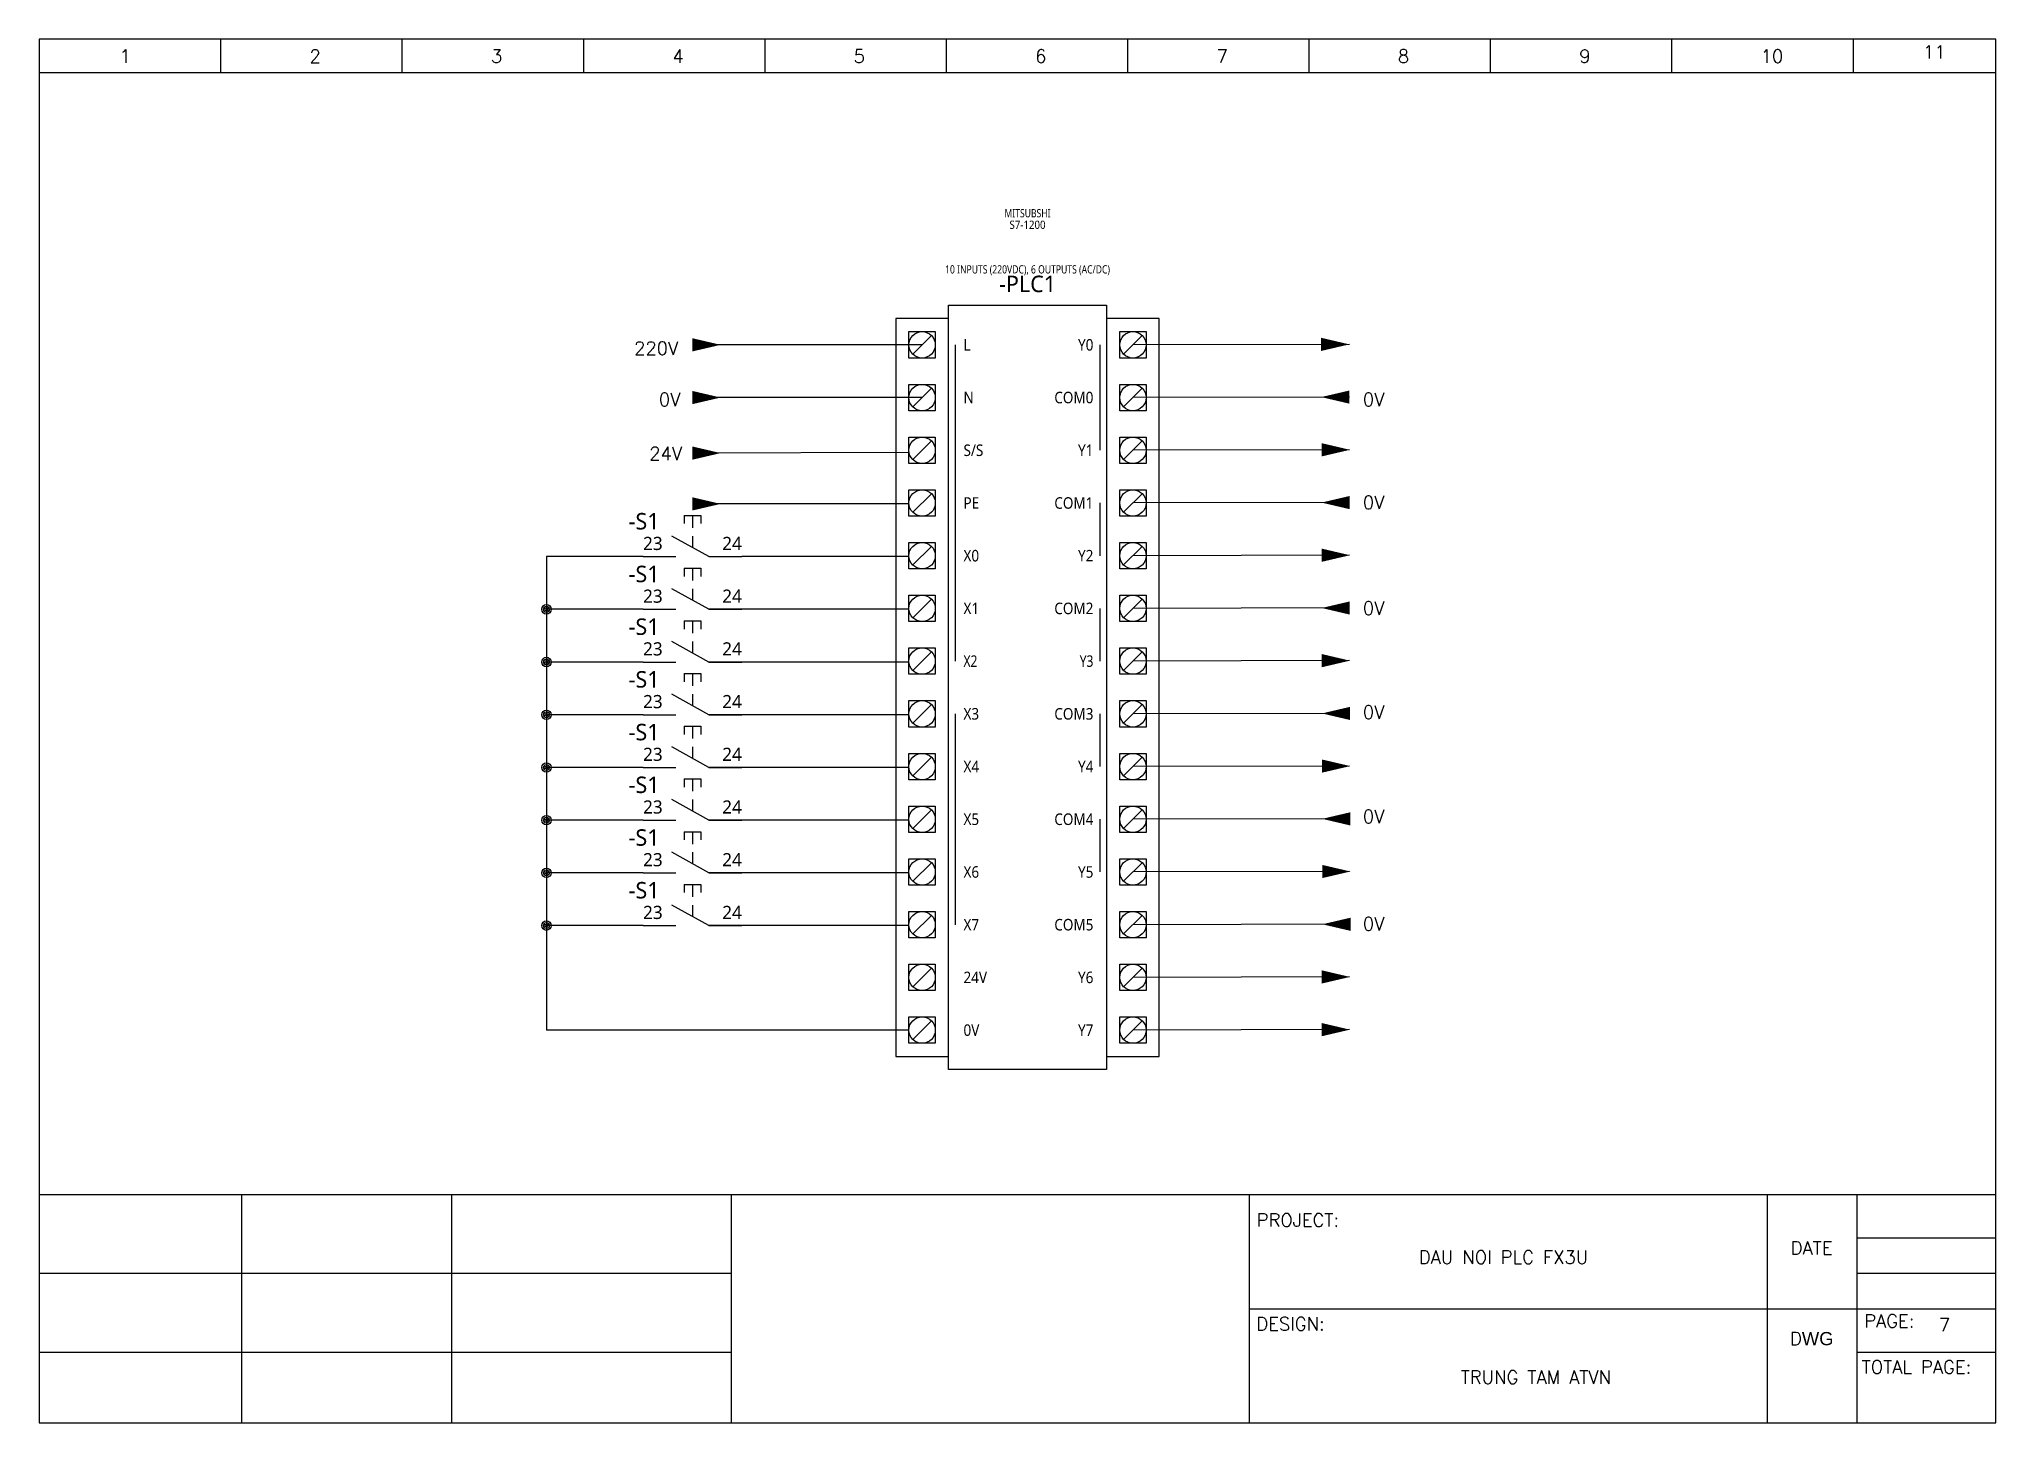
# Model space of a CAD drawing. Header units: millimetres. Extents: x -945625 to 316, y 6 to 533140.
# Drawn here: x -944582.7 to -944285.7, y 532657.9 to 532867.9 of the extents above; entities that cross this region are included whole.
import ezdxf
from ezdxf.enums import TextEntityAlignment as Align

# ---------------------------------------------------------------- set-up
doc = ezdxf.new("R2010")
doc.units = ezdxf.units.MM
doc.header["$LTSCALE"] = 4
doc.linetypes.add('DASHED', pattern=[0.75, 0.5, -0.25])
for name, color, linetype in [('DESC', 1, 'Continuous'), ('MISC', 2, 'Continuous'), ('RED_2.5mm^2', 1, 'Continuous'), ('SYMS', 7, 'Continuous'), ('TAGS', 51, 'Continuous'), ('TERMS', 4, 'Continuous')]:
    doc.layers.add(name, color=color, linetype=linetype)
doc.styles.get("Standard").update_dxf_attribs({"font": 'simplex.shx', "height": 2, "bigfont": '@extfont2.shx'})
doc.styles.add('WD_IEC', font='')
doc.styles.get('WD_IEC').set_extended_font_data('Meiryo UI')

msp = doc.modelspace()

# ---------------------------------------------------------------- texts
at = {"char_height": 2, "attachment_point": 1}
for s, width, insert in [('220V', 5.3962, (-944492.34, 532821.98)), ('0V', 5.3962, (-944488.59, 532814.2)), ('0V', 5.3962, (-944381.73, 532814.2)), ('24V', 4.9293, (-944490.04, 532806.01)), ('0V', 5.3962, (-944381.73, 532798.59)), ('0V', 5.3962, (-944381.73, 532782.54)), ('0V', 5.3962, (-944381.73, 532766.75)), ('0V', 5.3962, (-944381.73, 532750.93)), ('0V', 5.3962, (-944381.73, 532734.63)), ('DAU NOI PLC FX3U', 55.3936, (-944373.24, 532684.04)), ('TRUNG TAM ATVN', 55.3936, (-944366.87, 532665.83))]:
    msp.add_mtext_dynamic_manual_height_columns(s, width=width, gutter_width=10, heights=[0], dxfattribs=dict(at, insert=insert))
at = {"ltscale": 0.5, "insert": (-944294.3, 532673.77), "char_height": 2, "attachment_point": 1}
msp.add_mtext_dynamic_manual_height_columns('7', width=5.6438, gutter_width=10, heights=[0], dxfattribs=at)

# ---------------------------------------------------------------- blocks, each defined once
blk = doc.blocks.new('KHUNG')
for p, q in [((297, 0), (0, 0)), ((0, 0), (0, -210)), ((27.53, 0), (27.53, -5.12)), ((55.06, 0), (55.06, -5.12)), ((82.6, 0), (82.6, -5.12)), ((110.13, 0), (110.13, -5.12)), ((137.66, 0), (137.66, -5.12)), ((165.19, 0), (165.19, -5.12)), ((192.72, 0), (192.72, -5.12)), ((220.25, 0), (220.25, -5.12)), ((247.79, 0), (247.79, -5.12)), ((275.32, 0), (275.32, -5.12)), ((297, -210), (297, 0)), ((297, -5.12), (0, -5.12)), ((0, -175.34), (297, -175.34)), ((30.72, -175.34), (30.72, -210)), ((62.59, -175.34), (62.59, -210)), ((105.07, -210), (105.07, -175.34)), ((183.7, -210), (183.7, -175.34)), ((262.34, -210), (262.34, -175.34)), ((275.92, -175.34), (275.92, -210)), ((275.92, -181.92), (297, -181.92)), ((0, -187.29), (105.07, -187.29)), ((275.92, -187.29), (297, -187.29)), ((183.7, -192.67), (262.34, -192.67)), ((262.34, -192.67), (279.45, -192.67)), ((279.45, -192.67), (297, -192.67)), ((0, -199.25), (105.07, -199.25)), ((275.92, -199.25), (297, -199.25)), ((0, -210), (297, -210))]:
    blk.add_line(p, q)
at = {"char_height": 2, "attachment_point": 1}
for s, width, insert in [('1', 5.6768, (12.2, -1.59)), ('2', 5.6768, (41.04, -1.59)), ('3', 5.6768, (68.58, -1.59)), ('4', 5.6768, (96.11, -1.59)), ('5', 5.6768, (123.64, -1.59)), ('6', 5.6768, (151.17, -1.59)), ('7', 5.6768, (178.7, -1.59)), ('8', 5.6768, (206.23, -1.59)), ('9', 5.6768, (233.77, -1.59)), ('10', 5.6768, (261.3, -1.59)), ('11', 5.6768, (285.94, -0.94)), ('PROJECT:', 14.1535, (184.8, -178.22)), ('DATE', 11.252, (265.86, -182.45)), ('DESIGN:', 13.7325, (184.75, -193.97)), ('PAGE:', 4.3997, (277.01, -193.54)), ('D{\\fArial|b0|i0|c0|p34;WG}', 9.1082, (265.75, -196.21)), ('TOTAL PAGE:', 23.8477, (276.64, -200.52))]:
    blk.add_mtext_dynamic_manual_height_columns(s, width=width, gutter_width=10, heights=[0], dxfattribs=dict(at, insert=insert))
blk = doc.blocks.new('PLCIO80M1761-L16AWA')
for p, q in [((108, 20), (-4, 20)), ((-4, 20), (-4, 12)), ((-2, 18), (2, 18)), ((-2, 14), (-2, 18)), ((2, 18), (2, 14)), ((6, 18), (10, 18)), ((6, 14), (6, 18)), ((10, 18), (10, 14)), ((14, 18), (18, 18)), ((14, 14), (14, 18)), ((18, 18), (18, 14)), ((22, 18), (26, 18)), ((22, 14), (22, 18)), ((26, 18), (26, 14)), ((30, 18), (34, 18)), ((30, 18), (34, 18)), ((30, 14), (30, 18)), ((30, 14), (30, 18)), ((34, 18), (34, 14)), ((34, 18), (34, 14)), ((38, 18), (42, 18)), ((38, 14), (38, 18)), ((42, 18), (42, 14)), ((46, 18), (50, 18)), ((46, 14), (46, 18)), ((50, 18), (50, 14)), ((54, 18), (58, 18)), ((54, 14), (54, 18)), ((58, 18), (58, 14)), ((62, 18), (66, 18)), ((62, 14), (62, 18)), ((66, 18), (66, 14)), ((70, 18), (74, 18)), ((70, 14), (70, 18)), ((74, 18), (74, 14)), ((78, 18), (82, 18)), ((78, 14), (78, 18)), ((82, 18), (82, 14)), ((86, 18), (90, 18)), ((86, 14), (86, 18)), ((90, 18), (90, 14)), ((94, 18), (98, 18)), ((94, 14), (94, 18)), ((98, 18), (98, 14)), ((102, 18), (106, 18)), ((102, 18), (106, 18)), ((102, 14), (102, 18)), ((102, 14), (102, 18)), ((106, 18), (106, 14)), ((106, 18), (106, 14)), ((108, 12), (108, 20)), ((-1.41, 17.41), (1.41, 14.59)), ((6.59, 17.41), (9.41, 14.59)), ((14.59, 17.41), (17.41, 14.59)), ((22.59, 17.41), (25.41, 14.59)), ((30.59, 17.41), (33.41, 14.59)), ((38.59, 17.41), (41.41, 14.59)), ((46.59, 17.41), (49.41, 14.59)), ((54.59, 17.41), (57.41, 14.59)), ((62.59, 17.41), (65.41, 14.59)), ((70.59, 17.41), (73.41, 14.59)), ((78.59, 17.41), (81.41, 14.59)), ((86.59, 17.41), (89.41, 14.59)), ((94.59, 17.41), (97.41, 14.59)), ((102.59, 17.41), (105.41, 14.59)), ((-6, 12), (110, 12)), ((-6, -12), (-6, 12)), ((2, 14), (-2, 14)), ((10, 14), (6, 14)), ((18, 14), (14, 14)), ((26, 14), (22, 14)), ((34, 14), (30, 14)), ((34, 14), (30, 14)), ((42, 14), (38, 14)), ((50, 14), (46, 14)), ((58, 14), (54, 14)), ((66, 14), (62, 14)), ((74, 14), (70, 14)), ((82, 14), (78, 14)), ((90, 14), (86, 14)), ((98, 14), (94, 14)), ((106, 14), (102, 14)), ((106, 14), (102, 14)), ((110, 12), (110, -12)), ((0, 11), (16, 11)), ((24, 11), (32, 11)), ((40, 11), (48, 11)), ((56, 11), (64, 11)), ((72, 11), (80, 11)), ((0, -11), (48, -11)), ((56, -11), (88, -11)), ((-4, -12), (-6, -12)), ((108, -12), (-4, -12)), ((-4, -12), (-4, -20)), ((-2, -18), (-2, -14)), ((-2, -14), (2, -14)), ((-1.41, -14.59), (1.41, -17.41)), ((2, -14), (2, -18)), ((6, -18), (6, -14)), ((6, -18), (6, -14)), ((6, -14), (10, -14)), ((6, -14), (10, -14)), ((6.59, -14.59), (9.41, -17.41)), ((10, -14), (10, -18)), ((10, -14), (10, -18)), ((14, -18), (14, -14)), ((14, -18), (14, -14)), ((14, -14), (18, -14)), ((14, -14), (18, -14)), ((14.59, -14.59), (17.41, -17.41)), ((18, -14), (18, -18)), ((18, -14), (18, -18)), ((22, -18), (22, -14)), ((22, -18), (22, -14)), ((22, -14), (26, -14)), ((22, -14), (26, -14)), ((22.59, -14.59), (25.41, -17.41)), ((26, -14), (26, -18)), ((26, -14), (26, -18)), ((30, -18), (30, -14)), ((30, -18), (30, -14)), ((30, -14), (34, -14)), ((30, -14), (34, -14)), ((30.59, -14.59), (33.41, -17.41)), ((34, -14), (34, -18)), ((34, -14), (34, -18)), ((38, -18), (38, -14)), ((38, -18), (38, -14)), ((38, -14), (42, -14)), ((38, -14), (42, -14)), ((38.59, -14.59), (41.41, -17.41)), ((42, -14), (42, -18)), ((42, -14), (42, -18)), ((46, -18), (46, -14)), ((46, -18), (46, -14)), ((46, -14), (50, -14)), ((46, -14), (50, -14)), ((46.59, -14.59), (49.41, -17.41)), ((50, -14), (50, -18)), ((50, -14), (50, -18)), ((54, -18), (54, -14)), ((54, -18), (54, -14)), ((54, -14), (58, -14)), ((54, -14), (58, -14)), ((54.59, -14.59), (57.41, -17.41)), ((58, -14), (58, -18)), ((58, -14), (58, -18)), ((62, -18), (62, -14)), ((62, -18), (62, -14)), ((62, -14), (66, -14)), ((62, -14), (66, -14)), ((62.59, -14.59), (65.41, -17.41)), ((66, -14), (66, -18)), ((66, -14), (66, -18)), ((70, -18), (70, -14)), ((70, -18), (70, -14)), ((70, -14), (74, -14)), ((70, -14), (74, -14)), ((70.59, -14.59), (73.41, -17.41)), ((74, -14), (74, -18)), ((74, -14), (74, -18)), ((78, -18), (78, -14)), ((78, -18), (78, -14)), ((78, -14), (82, -14)), ((78, -14), (82, -14)), ((78.59, -14.59), (81.41, -17.41)), ((82, -14), (82, -18)), ((82, -14), (82, -18)), ((86, -18), (86, -14)), ((86, -18), (86, -14)), ((86, -14), (90, -14)), ((86, -14), (90, -14)), ((86.59, -14.59), (89.41, -17.41)), ((90, -14), (90, -18)), ((90, -14), (90, -18)), ((94, -18), (94, -14)), ((94, -18), (94, -14)), ((94, -14), (98, -14)), ((94, -14), (98, -14)), ((94.59, -14.59), (97.41, -17.41)), ((98, -14), (98, -18)), ((98, -14), (98, -18)), ((102, -18), (102, -14)), ((102, -18), (102, -14)), ((102, -14), (106, -14)), ((102, -14), (106, -14)), ((102.59, -14.59), (105.41, -17.41)), ((106, -14), (106, -18)), ((106, -14), (106, -18)), ((108, -20), (108, -12)), ((110, -12), (108, -12)), ((-4, -20), (108, -20)), ((2, -18), (-2, -18)), ((10, -18), (6, -18)), ((10, -18), (6, -18)), ((18, -18), (14, -18)), ((18, -18), (14, -18)), ((26, -18), (22, -18)), ((26, -18), (22, -18)), ((34, -18), (30, -18)), ((34, -18), (30, -18)), ((42, -18), (38, -18)), ((42, -18), (38, -18)), ((50, -18), (46, -18)), ((50, -18), (46, -18)), ((58, -18), (54, -18)), ((58, -18), (54, -18)), ((66, -18), (62, -18)), ((66, -18), (62, -18)), ((74, -18), (70, -18)), ((74, -18), (70, -18)), ((82, -18), (78, -18)), ((82, -18), (78, -18)), ((90, -18), (86, -18)), ((90, -18), (86, -18)), ((98, -18), (94, -18)), ((98, -18), (94, -18)), ((106, -18), (102, -18)), ((106, -18), (102, -18))]:
    blk.add_line(p, q)
for centre in [(0, 16), (8, 16), (16, 16), (24, 16), (32, 16), (40, 16), (48, 16), (56, 16), (64, 16), (72, 16), (80, 16), (88, 16), (96, 16), (104, 16), (0, -16), (8, -16), (16, -16), (24, -16), (32, -16), (40, -16), (48, -16), (56, -16), (64, -16), (72, -16), (80, -16), (88, -16), (96, -16), (104, -16)]:
    blk.add_circle(centre, 2)
at = {"style": 'WD_IEC'}
for tag, p, height, width in [('DESCA15', (-0.75, 31.96), 2, 0.9), ('DESCB15', (2.75, 31.96), 2, 0.9), ('DESCA16', (7.25, 31.96), 2, 0.9), ('DESCB16', (10.75, 31.96), 2, 0.9), ('DESCA18', (23.25, 31.96), 2, 0.9), ('DESCB18', (26.75, 31.96), 2, 0.9), ('DESCA20', (39.25, 31.96), 2, 0.9), ('DESCB20', (42.75, 31.96), 2, 0.9), ('DESCA22', (55.25, 31.96), 2, 0.9), ('DESCB22', (58.75, 31.96), 2, 0.9), ('DESCA24', (71.25, 31.96), 2, 0.9), ('DESCB24', (74.75, 31.96), 2, 0.9), ('WDTAGALT', (-25, -6), 2.5, 0.8)]:
    blk.add_attdef(tag, p, '', height=height, rotation=90, dxfattribs=dict(at, width=width))
at = {"style": 'WD_IEC', "width": 0.9}
for tag, p in [('TERM15', (1, 18.62)), ('TERM16', (9, 18.62)), ('TERM17', (17, 18.62)), ('TERM18', (25, 18.62)), ('TERM19', (33, 18.62)), ('TERM20', (41, 18.62)), ('TERM21', (49, 18.62)), ('TERM22', (57, 18.62)), ('TERM23', (65, 18.62)), ('TERM24', (73, 18.62)), ('TERM25', (81, 18.62)), ('TERM26', (89, 18.62)), ('TERM27', (97, 18.62)), ('TERM28', (105, 18.62))]:
    blk.add_attdef(tag, text='', height=2, rotation=90, dxfattribs=at).set_placement(p, align=Align.TOP_LEFT)
at = {"style": 'WD_IEC', "flags": 1}
for tag, p in [('X2TERM15', (0, 18)), ('X2TERM16', (8, 18)), ('X2TERM17', (16, 18)), ('X2TERM18', (24, 18)), ('X2TERM19', (32, 18)), ('X2TERM20', (40, 18)), ('X2TERM21', (48, 18)), ('X2TERM22', (56, 18)), ('X2TERM23', (64, 18)), ('X2TERM24', (72, 18)), ('X2TERM25', (80, 18)), ('X2TERM26', (88, 18)), ('X2TERM27', (96, 18)), ('X2TERM28', (104, 18)), ('X8TERM01', (0, -18)), ('X8TERM02', (8, -18)), ('X8TERM03', (16, -18)), ('X8TERM04', (24, -18)), ('X8TERM05', (32, -18)), ('X8TERM06', (40, -18)), ('X8TERM07', (48, -18)), ('X8TERM08', (56, -18)), ('X8TERM09', (64, -18)), ('X8TERM10', (72, -18)), ('X8TERM11', (80, -18)), ('X8TERM12', (88, -18)), ('X8TERM13', (96, -18)), ('X8TERM14', (104, -18))]:
    blk.add_attdef(tag, p, '', height=0.25, rotation=90, dxfattribs=at)
at = {"style": 'WD_IEC'}
for tag, width, p in [('TAGA15', 0.9, (0, 10)), ('TAGA16', 0.9, (8, 10)), ('TERMDESC17', 0.9, (16, 10)), ('TAGA18', 0.9, (24, 10)), ('TERMDESC19', 0.9, (32, 10)), ('TAGA20', 0.9, (40, 10)), ('TERMDESC21', 0.8, (48, 10)), ('TAGA22', 0.9, (56, 10)), ('TERMDESC23', 0.9, (64, 10)), ('TAGA24', 0.9, (72, 10)), ('TERMDESC25', 0.9, (80, 10)), ('TERMDESC26', 0.9, (88, 10)), ('TERMDESC27', 0.9, (96, 10)), ('TERMDESC28', 0.9, (104, 10))]:
    blk.add_attdef(tag, text='', height=1.75, rotation=90, dxfattribs=dict(at, width=width)).set_placement(p, align=Align.MIDDLE_RIGHT)
at = {"linetype": 'Continuous', "style": 'WD_IEC', "flags": 9}
for tag, p in [('ASSYCODE', (-19.5, 3.68)), ('FAMILY', (-19.11, 3.69))]:
    blk.add_attdef(tag, text='', height=0.16, rotation=90, dxfattribs=at).set_placement(p, align=Align.CENTER)
at = {"style": 'WD_IEC'}
for tag, height, p in [('LINE2', 1.75, (-12.86, 0)), ('TAG1', 2.5, (-8, 0)), ('LINE1', 1.75, (-15.36, 0))]:
    blk.add_attdef(tag, text='', height=height, rotation=90, dxfattribs=at).set_placement(p, align=Align.CENTER)
for tag, width, p in [('TERMDESC12', 0.9, (88, -9.72)), ('TERMDESC13', 0.9, (96, -9.72)), ('TERMDESC14', 0.9, (104, -9.72)), ('TERMDESC07', 0.8, (48, -9.72)), ('TAGA01', 0.9, (0, -9.72)), ('TAGA02', 0.9, (8, -9.72)), ('TAGA03', 0.9, (16, -9.72)), ('TAGA04', 0.9, (24, -9.72)), ('TAGA05', 0.9, (32, -9.72)), ('TAGA06', 0.9, (40, -9.72)), ('TAGA08', 0.9, (56, -9.72)), ('TAGA09', 0.9, (64, -9.72)), ('TAGA10', 0.9, (72, -9.72)), ('TAGA11', 0.9, (80, -9.72))]:
    blk.add_attdef(tag, text='', height=1.75, rotation=90, dxfattribs=dict(at, width=width)).set_placement(p, align=Align.MIDDLE_LEFT)
for tag, height, width, p in [('INST', 2.5, 0.8, (-28.08, 0)), ('LOC', 2.5, 0.8, (-21.36, 0)), ('MFG', 1.25, 0.8, (-19.36, 0)), ('CAT', 1.25, 0.9, (-17.61, 0)), ('DESC', 1.25, 0.8, (-10.83, 0))]:
    blk.add_attdef(tag, text='', height=height, rotation=90, dxfattribs=dict(at, width=width)).set_placement(p, align=Align.CENTER)
at = {"style": 'WD_IEC', "width": 0.9}
for tag, p in [('TERM01', (1, -18.46)), ('TERM02', (9, -18.52)), ('TERM03', (17, -18.52)), ('TERM04', (25, -18.52)), ('TERM05', (33, -18.52)), ('TERM06', (41, -18.52)), ('TERM07', (49, -18.52)), ('TERM08', (57, -18.52)), ('TERM09', (65, -18.52)), ('TERM10', (73, -18.52)), ('TERM11', (81, -18.52)), ('TERM12', (89, -18.52)), ('TERM13', (97, -18.52)), ('TERM14', (105, -18.52))]:
    blk.add_attdef(tag, text='', height=2, rotation=90, dxfattribs=at).set_placement(p, align=Align.TOP_RIGHT)
for tag, p in [('DESCA01', (-0.75, -32.04)), ('DESCB01', (2.75, -32.04)), ('DESCA02', (7.25, -32.04)), ('DESCB02', (10.75, -32.04)), ('DESCA03', (15.25, -32.04)), ('DESCB03', (18.75, -32.04)), ('DESCA04', (23.25, -32.04)), ('DESCB04', (26.75, -32.04)), ('DESCA05', (31.25, -32.04)), ('DESCB05', (34.75, -32.04)), ('DESCA06', (39.25, -32.04)), ('DESCB06', (42.75, -32.04)), ('DESCA08', (55.25, -32.04)), ('DESCB08', (58.75, -32.04)), ('DESCA09', (63.25, -32.04)), ('DESCB09', (66.75, -32.04)), ('DESCA10', (71.25, -32.04)), ('DESCB10', (74.75, -32.04)), ('DESCA11', (79.25, -32.04)), ('DESCB11', (82.75, -32.04))]:
    blk.add_attdef(tag, text='', height=2, rotation=90, dxfattribs=at).set_placement(p, align=Align.RIGHT)
blk = doc.blocks.new('HPB11')
for p, q in [((-1.25, 6.25), (1.25, 6.25)), ((-1.25, 6.25), (-1.25, 5)), ((0, 6.25), (0, 4.38)), ((1.25, 6.25), (1.25, 5)), ((2.5, 0), (-3.12, 3.12)), ((0, 3.12), (0, 1.39)), ((-7.5, 0), (-2.5, 0)), ((2.5, 0), (7.5, 0))]:
    blk.add_line(p, q)
at = {"style": 'WD_IEC'}
for tag, p in [('INST', (-5, 10.12)), ('LOC', (-5, 7.12)), ('TAG1', (-5, 4.12)), ('DESC1', (-5, -10.5)), ('DESC2', (-5, -13.5)), ('DESC3', (-5, -16.5))]:
    blk.add_attdef(tag, text='', height=2.5, dxfattribs=at).set_placement(p, align=Align.RIGHT)
for tag, p, height, flags in [('MFG', (4.92, 12.12), 1.5, 9), ('CAT', (4.92, 9.62), 1.5, 9), ('TERM01', (-7.5, 1), 2, 8), ('X4TERM01', (-7.5, 0), 0.32, 1), ('X8LINK', (0, 0), 0.32, 1), ('X1TERM02', (7.5, 0), 0.32, 1), ('ASSYCODE', (3.5, -2.75), 1, 1), ('CATDESC', (3.5, -5.75), 1, 1), ('FAMILY', (3.5, -4.25), 1, 1), ('CONTACT', (3.5, -7.5), 1, 1), ('COMMON', (4.75, -8.75), 1, 1)]:
    blk.add_attdef(tag, p, '', height=height, dxfattribs=dict(at, flags=flags))
at = {"style": 'WD_IEC', "flags": 8}
blk.add_attdef('TERM02', text='', height=2, dxfattribs=at).set_placement((7.5, 1), align=Align.RIGHT)
at = {"lineweight": 15, "style": 'WD_IEC'}
blk.add_attdef('XREF', text='', height=2.5, dxfattribs=at).set_placement((-5, -7.5), align=Align.RIGHT)
blk = doc.blocks.new('WDDOT')
for radius in [0.72, 0.449, 0.223]:
    blk.add_circle((0, 0), radius)

# ---------------------------------------------------------------- linework, layer by layer
for points in [[(-944483.49, 532821.5, 2, 0, 0), (-944479.21, 532821.5, 0, 0, 0)], [(-944388.06, 532821.57, 2, 0, 0), (-944383.79, 532821.57, 0, 0, 0)], [(-944483.49, 532813.5, 2, 0, 0), (-944479.21, 532813.5, 0, 0, 0)], [(-944383.77, 532813.57, 2, 0, 0), (-944388.05, 532813.57, 0, 0, 0)], [(-944387.96, 532805.57, 2, 0, 0), (-944383.69, 532805.57, 0, 0, 0)], [(-944483.49, 532805.07, 2, 0, 0), (-944479.21, 532805.07, 0, 0, 0)], [(-944483.49, 532797.36, 2, 0, 0), (-944479.21, 532797.36, 0, 0, 0)], [(-944383.74, 532797.56, 2, 0, 0), (-944388.01, 532797.56, 0, 0, 0)], [(-944387.96, 532789.57, 2, 0, 0), (-944383.69, 532789.57, 0, 0, 0)], [(-944383.71, 532781.56, 2, 0, 0), (-944387.98, 532781.56, 0, 0, 0)], [(-944387.96, 532773.57, 2, 0, 0), (-944383.69, 532773.57, 0, 0, 0)], [(-944383.67, 532765.56, 2, 0, 0), (-944387.94, 532765.56, 0, 0, 0)], [(-944387.93, 532757.57, 2, 0, 0), (-944383.66, 532757.57, 0, 0, 0)], [(-944383.64, 532749.56, 2, 0, 0), (-944387.91, 532749.56, 0, 0, 0)], [(-944387.89, 532741.57, 2, 0, 0), (-944383.62, 532741.57, 0, 0, 0)], [(-944383.6, 532733.56, 2, 0, 0), (-944387.88, 532733.56, 0, 0, 0)], [(-944387.96, 532725.57, 2, 0, 0), (-944383.69, 532725.57, 0, 0, 0)], [(-944387.96, 532717.57, 2, 0, 0), (-944383.69, 532717.57, 0, 0, 0)]]:
    msp.add_lwpolyline(points, format="xyseb")
at = {"layer": 'RED_2.5mm^2'}
for p, q in [((-944448.63, 532821.5), (-944482.98, 532821.5)), ((-944383.77, 532821.57), (-944416.63, 532821.5)), ((-944448.63, 532813.5), (-944482.34, 532813.5)), ((-944383.77, 532813.57), (-944416.63, 532813.5)), ((-944450.63, 532805.14), (-944483.49, 532805.07)), ((-944383.77, 532805.57), (-944416.63, 532805.5)), ((-944450.63, 532797.36), (-944483.49, 532797.36)), ((-944383.77, 532797.57), (-944416.63, 532797.5)), ((-944490.99, 532789.36), (-944505.65, 532789.36)), ((-944505.65, 532789.36), (-944505.65, 532717.5)), ((-944450.63, 532789.36), (-944475.99, 532789.36)), ((-944383.77, 532789.57), (-944416.63, 532789.5)), ((-944490.99, 532781.36), (-944505.65, 532781.36)), ((-944450.63, 532781.36), (-944480.99, 532781.36)), ((-944383.77, 532781.57), (-944416.63, 532781.5)), ((-944383.77, 532773.57), (-944416.63, 532773.5)), ((-944490.99, 532773.36), (-944505.65, 532773.36)), ((-944450.63, 532773.36), (-944480.99, 532773.36)), ((-944490.99, 532765.36), (-944505.65, 532765.36)), ((-944450.63, 532765.36), (-944480.99, 532765.36)), ((-944383.77, 532765.57), (-944416.63, 532765.5)), ((-944490.99, 532757.36), (-944505.65, 532757.36)), ((-944450.63, 532757.36), (-944480.99, 532757.36)), ((-944383.77, 532757.57), (-944416.63, 532757.5)), ((-944490.99, 532749.36), (-944505.65, 532749.36)), ((-944450.63, 532749.36), (-944480.99, 532749.36)), ((-944383.77, 532749.57), (-944416.63, 532749.5)), ((-944490.99, 532741.36), (-944505.65, 532741.36)), ((-944450.63, 532741.36), (-944480.99, 532741.36)), ((-944383.77, 532741.57), (-944416.63, 532741.5)), ((-944490.99, 532733.36), (-944505.65, 532733.36)), ((-944450.63, 532733.36), (-944480.99, 532733.36)), ((-944383.77, 532733.57), (-944416.63, 532733.5)), ((-944383.77, 532725.57), (-944416.63, 532725.5)), ((-944450.63, 532717.5), (-944505.65, 532717.5)), ((-944383.77, 532717.57), (-944416.63, 532717.5))]:
    msp.add_line(p, q, dxfattribs=at)

# ---------------------------------------------------------------- block references
at = {"linetype": 'DASHED', "ltscale": 0.5}
msp.add_blockref('KHUNG', (-944582.65, 532867.89), dxfattribs=at)
at = {"layer": 'RED_2.5mm^2'}
for p in [(-944505.65, 532781.36), (-944505.65, 532773.36), (-944505.65, 532765.36), (-944505.65, 532757.36), (-944505.65, 532749.36), (-944505.65, 532741.36), (-944505.65, 532733.36)]:
    msp.add_blockref('WDDOT', p, dxfattribs=at)
at = {"layer": 'SYMS'}
ref = msp.add_blockref('PLCIO80M1761-L16AWA', (-944432.63, 532821.5), dxfattribs=dict(at, rotation=270))
ref.add_attrib('MFG', 'MITSUBSHI', dxfattribs={"layer": 'MISC', "height": 1.25, "style": 'WD_IEC', "width": 0.8}).set_placement((-944432.63, 532840.85), align=Align.CENTER)
ref.add_attrib('CAT', 'S7-1200', dxfattribs={"layer": 'MISC', "height": 1.25, "style": 'WD_IEC', "width": 0.9}).set_placement((-944432.63, 532839.1), align=Align.CENTER)
ref.add_attrib('DESC', '10 INPUTS (220VDC), 6 OUTPUTS (AC/DC)', dxfattribs={"layer": 'DESC', "height": 1.25, "style": 'WD_IEC', "width": 0.8}).set_placement((-944432.63, 532832.33), align=Align.CENTER)
ref.add_attrib('TAG1', '-PLC1', dxfattribs={"layer": 'TAGS', "height": 2.5, "style": 'WD_IEC'}).set_placement((-944432.63, 532829.5), align=Align.CENTER)
ref.add_attrib('TAGA15', 'Y0', dxfattribs={"layer": 'TERMS', "height": 1.75, "style": 'WD_IEC', "width": 0.9}).set_placement((-944422.63, 532821.5), align=Align.MIDDLE_RIGHT)
ref.add_attrib('TAGA16', 'COM0', dxfattribs={"layer": 'TAGS', "height": 1.75, "style": 'WD_IEC', "width": 0.9}).set_placement((-944422.63, 532813.5), align=Align.MIDDLE_RIGHT)
ref.add_attrib('TAGA01', 'L', dxfattribs={"layer": 'TAGS', "height": 1.75, "style": 'WD_IEC', "width": 0.9}).set_placement((-944442.35, 532821.5), align=Align.MIDDLE_LEFT)
ref.add_attrib('TAGA02', 'N', dxfattribs={"layer": 'TAGS', "height": 1.75, "style": 'WD_IEC', "width": 0.9}).set_placement((-944442.35, 532813.5), align=Align.MIDDLE_LEFT)
ref.add_attrib('TERMDESC17', 'Y1', dxfattribs={"layer": 'TERMS', "height": 1.75, "style": 'WD_IEC', "width": 0.9}).set_placement((-944422.63, 532805.5), align=Align.MIDDLE_RIGHT)
ref.add_attrib('TAGA18', 'COM1', dxfattribs={"layer": 'TAGS', "height": 1.75, "style": 'WD_IEC', "width": 0.9}).set_placement((-944422.63, 532797.5), align=Align.MIDDLE_RIGHT)
ref.add_attrib('TAGA03', 'S/S', dxfattribs={"layer": 'TAGS', "height": 1.75, "style": 'WD_IEC', "width": 0.9}).set_placement((-944442.35, 532805.5), align=Align.MIDDLE_LEFT)
ref.add_attrib('TAGA04', 'PE', dxfattribs={"layer": 'TAGS', "height": 1.75, "style": 'WD_IEC', "width": 0.9}).set_placement((-944442.35, 532797.5), align=Align.MIDDLE_LEFT)
ref.add_attrib('TERMDESC19', 'Y2', dxfattribs={"layer": 'TERMS', "height": 1.75, "style": 'WD_IEC', "width": 0.9}).set_placement((-944422.63, 532789.5), align=Align.MIDDLE_RIGHT)
ref.add_attrib('TAGA20', 'COM2', dxfattribs={"layer": 'TAGS', "height": 1.75, "style": 'WD_IEC', "width": 0.9}).set_placement((-944422.63, 532781.5), align=Align.MIDDLE_RIGHT)
ref.add_attrib('TAGA05', 'X0', dxfattribs={"layer": 'TAGS', "height": 1.75, "style": 'WD_IEC', "width": 0.9}).set_placement((-944442.35, 532789.5), align=Align.MIDDLE_LEFT)
ref.add_attrib('TAGA06', 'X1', dxfattribs={"layer": 'TAGS', "height": 1.75, "style": 'WD_IEC', "width": 0.9}).set_placement((-944442.35, 532781.5), align=Align.MIDDLE_LEFT)
ref.add_attrib('TERMDESC21', 'Y3', dxfattribs={"layer": 'TERMS', "height": 1.75, "style": 'WD_IEC', "width": 0.8}).set_placement((-944422.63, 532773.5), align=Align.MIDDLE_RIGHT)
ref.add_attrib('TAGA22', 'COM3', dxfattribs={"layer": 'TAGS', "height": 1.75, "style": 'WD_IEC', "width": 0.9}).set_placement((-944422.63, 532765.5), align=Align.MIDDLE_RIGHT)
ref.add_attrib('TERMDESC07', 'X2', dxfattribs={"layer": 'TAGS', "height": 1.75, "style": 'WD_IEC', "width": 0.8}).set_placement((-944442.35, 532773.5), align=Align.MIDDLE_LEFT)
ref.add_attrib('TAGA08', 'X3', dxfattribs={"layer": 'TAGS', "height": 1.75, "style": 'WD_IEC', "width": 0.9}).set_placement((-944442.35, 532765.5), align=Align.MIDDLE_LEFT)
ref.add_attrib('TERMDESC23', 'Y4', dxfattribs={"layer": 'TERMS', "height": 1.75, "style": 'WD_IEC', "width": 0.9}).set_placement((-944422.63, 532757.5), align=Align.MIDDLE_RIGHT)
ref.add_attrib('TAGA24', 'COM4', dxfattribs={"layer": 'TAGS', "height": 1.75, "style": 'WD_IEC', "width": 0.9}).set_placement((-944422.63, 532749.5), align=Align.MIDDLE_RIGHT)
ref.add_attrib('TAGA09', 'X4', dxfattribs={"layer": 'TAGS', "height": 1.75, "style": 'WD_IEC', "width": 0.9}).set_placement((-944442.35, 532757.5), align=Align.MIDDLE_LEFT)
ref.add_attrib('TAGA10', 'X5', dxfattribs={"layer": 'TAGS', "height": 1.75, "style": 'WD_IEC', "width": 0.9}).set_placement((-944442.35, 532749.5), align=Align.MIDDLE_LEFT)
ref.add_attrib('TERMDESC25', 'Y5', dxfattribs={"layer": 'TERMS', "height": 1.75, "style": 'WD_IEC', "width": 0.9}).set_placement((-944422.63, 532741.5), align=Align.MIDDLE_RIGHT)
ref.add_attrib('TERMDESC26', 'COM5', dxfattribs={"layer": 'TAGS', "height": 1.75, "style": 'WD_IEC', "width": 0.9}).set_placement((-944422.63, 532733.5), align=Align.MIDDLE_RIGHT)
ref.add_attrib('TAGA11', 'X6', dxfattribs={"layer": 'TAGS', "height": 1.75, "style": 'WD_IEC', "width": 0.9}).set_placement((-944442.35, 532741.5), align=Align.MIDDLE_LEFT)
ref.add_attrib('TERMDESC12', 'X7', dxfattribs={"layer": 'TAGS', "height": 1.75, "style": 'WD_IEC', "width": 0.9}).set_placement((-944442.35, 532733.5), align=Align.MIDDLE_LEFT)
ref.add_attrib('TERMDESC27', 'Y6', dxfattribs={"layer": 'TERMS', "height": 1.75, "style": 'WD_IEC', "width": 0.9}).set_placement((-944422.63, 532725.5), align=Align.MIDDLE_RIGHT)
ref.add_attrib('TERMDESC28', 'Y7', dxfattribs={"layer": 'TERMS', "height": 1.75, "style": 'WD_IEC', "width": 0.9}).set_placement((-944422.63, 532717.5), align=Align.MIDDLE_RIGHT)
ref.add_attrib('TERMDESC13', '24V', dxfattribs={"layer": 'TERMS', "height": 1.75, "style": 'WD_IEC', "width": 0.9}).set_placement((-944442.35, 532725.5), align=Align.MIDDLE_LEFT)
ref.add_attrib('TERMDESC14', '0V', dxfattribs={"layer": 'TERMS', "height": 1.75, "style": 'WD_IEC', "width": 0.9}).set_placement((-944442.35, 532717.5), align=Align.MIDDLE_LEFT)
at = {"layer": 'SYMS', "ltscale": 0.5}
ref = msp.add_blockref('HPB11', (-944483.49, 532789.36), dxfattribs=at)
ref.add_attrib('TERM02', '24', dxfattribs={"layer": 'TERMS', "height": 2, "style": 'WD_IEC', "flags": 8}).set_placement((-944475.99, 532790.36), align=Align.RIGHT)
ref.add_attrib('TERM01', '23', (-944490.99, 532790.36), dxfattribs={"layer": 'TERMS', "height": 2, "style": 'WD_IEC', "flags": 8})
ref.add_attrib('TAG1', '-S1', dxfattribs={"layer": 'TAGS', "height": 2.5, "style": 'WD_IEC'}).set_placement((-944488.49, 532793.48), align=Align.RIGHT)
ref = msp.add_blockref('HPB11', (-944483.49, 532781.36), dxfattribs=at)
ref.add_attrib('TERM02', '24', dxfattribs={"layer": 'TERMS', "height": 2, "style": 'WD_IEC', "flags": 8}).set_placement((-944475.99, 532782.36), align=Align.RIGHT)
ref.add_attrib('TERM01', '23', (-944490.99, 532782.36), dxfattribs={"layer": 'TERMS', "height": 2, "style": 'WD_IEC', "flags": 8})
ref.add_attrib('TAG1', '-S1', dxfattribs={"layer": 'TAGS', "height": 2.5, "style": 'WD_IEC'}).set_placement((-944488.49, 532785.48), align=Align.RIGHT)
ref = msp.add_blockref('HPB11', (-944483.49, 532773.36), dxfattribs=at)
ref.add_attrib('TERM02', '24', dxfattribs={"layer": 'TERMS', "height": 2, "style": 'WD_IEC', "flags": 8}).set_placement((-944475.99, 532774.36), align=Align.RIGHT)
ref.add_attrib('TERM01', '23', (-944490.99, 532774.36), dxfattribs={"layer": 'TERMS', "height": 2, "style": 'WD_IEC', "flags": 8})
ref.add_attrib('TAG1', '-S1', dxfattribs={"layer": 'TAGS', "height": 2.5, "style": 'WD_IEC'}).set_placement((-944488.49, 532777.48), align=Align.RIGHT)
ref = msp.add_blockref('HPB11', (-944483.49, 532765.36), dxfattribs=at)
ref.add_attrib('TERM02', '24', dxfattribs={"layer": 'TERMS', "height": 2, "style": 'WD_IEC', "flags": 8}).set_placement((-944475.99, 532766.36), align=Align.RIGHT)
ref.add_attrib('TERM01', '23', (-944490.99, 532766.36), dxfattribs={"layer": 'TERMS', "height": 2, "style": 'WD_IEC', "flags": 8})
ref.add_attrib('TAG1', '-S1', dxfattribs={"layer": 'TAGS', "height": 2.5, "style": 'WD_IEC'}).set_placement((-944488.49, 532769.48), align=Align.RIGHT)
ref = msp.add_blockref('HPB11', (-944483.49, 532757.36), dxfattribs=at)
ref.add_attrib('TERM02', '24', dxfattribs={"layer": 'TERMS', "height": 2, "style": 'WD_IEC', "flags": 8}).set_placement((-944475.99, 532758.36), align=Align.RIGHT)
ref.add_attrib('TERM01', '23', (-944490.99, 532758.36), dxfattribs={"layer": 'TERMS', "height": 2, "style": 'WD_IEC', "flags": 8})
ref.add_attrib('TAG1', '-S1', dxfattribs={"layer": 'TAGS', "height": 2.5, "style": 'WD_IEC'}).set_placement((-944488.49, 532761.48), align=Align.RIGHT)
ref = msp.add_blockref('HPB11', (-944483.49, 532749.36), dxfattribs=at)
ref.add_attrib('TERM02', '24', dxfattribs={"layer": 'TERMS', "height": 2, "style": 'WD_IEC', "flags": 8}).set_placement((-944475.99, 532750.36), align=Align.RIGHT)
ref.add_attrib('TERM01', '23', (-944490.99, 532750.36), dxfattribs={"layer": 'TERMS', "height": 2, "style": 'WD_IEC', "flags": 8})
ref.add_attrib('TAG1', '-S1', dxfattribs={"layer": 'TAGS', "height": 2.5, "style": 'WD_IEC'}).set_placement((-944488.49, 532753.48), align=Align.RIGHT)
ref = msp.add_blockref('HPB11', (-944483.49, 532741.36), dxfattribs=at)
ref.add_attrib('TERM02', '24', dxfattribs={"layer": 'TERMS', "height": 2, "style": 'WD_IEC', "flags": 8}).set_placement((-944475.99, 532742.36), align=Align.RIGHT)
ref.add_attrib('TERM01', '23', (-944490.99, 532742.36), dxfattribs={"layer": 'TERMS', "height": 2, "style": 'WD_IEC', "flags": 8})
ref.add_attrib('TAG1', '-S1', dxfattribs={"layer": 'TAGS', "height": 2.5, "style": 'WD_IEC'}).set_placement((-944488.49, 532745.48), align=Align.RIGHT)
ref = msp.add_blockref('HPB11', (-944483.49, 532733.36), dxfattribs=at)
ref.add_attrib('TERM02', '24', dxfattribs={"layer": 'TERMS', "height": 2, "style": 'WD_IEC', "flags": 8}).set_placement((-944475.99, 532734.36), align=Align.RIGHT)
ref.add_attrib('TERM01', '23', (-944490.99, 532734.36), dxfattribs={"layer": 'TERMS', "height": 2, "style": 'WD_IEC', "flags": 8})
ref.add_attrib('TAG1', '-S1', dxfattribs={"layer": 'TAGS', "height": 2.5, "style": 'WD_IEC'}).set_placement((-944488.49, 532737.48), align=Align.RIGHT)

msp.set_redraw_order([(e.dxf.handle, doc.entitydb.next_handle()) for e in msp.query("TEXT MTEXT ATTDEF DIMENSION ARC_DIMENSION")])  # texts and dimensions are drawn at this point

doc.saveas('drawing.dxf')
